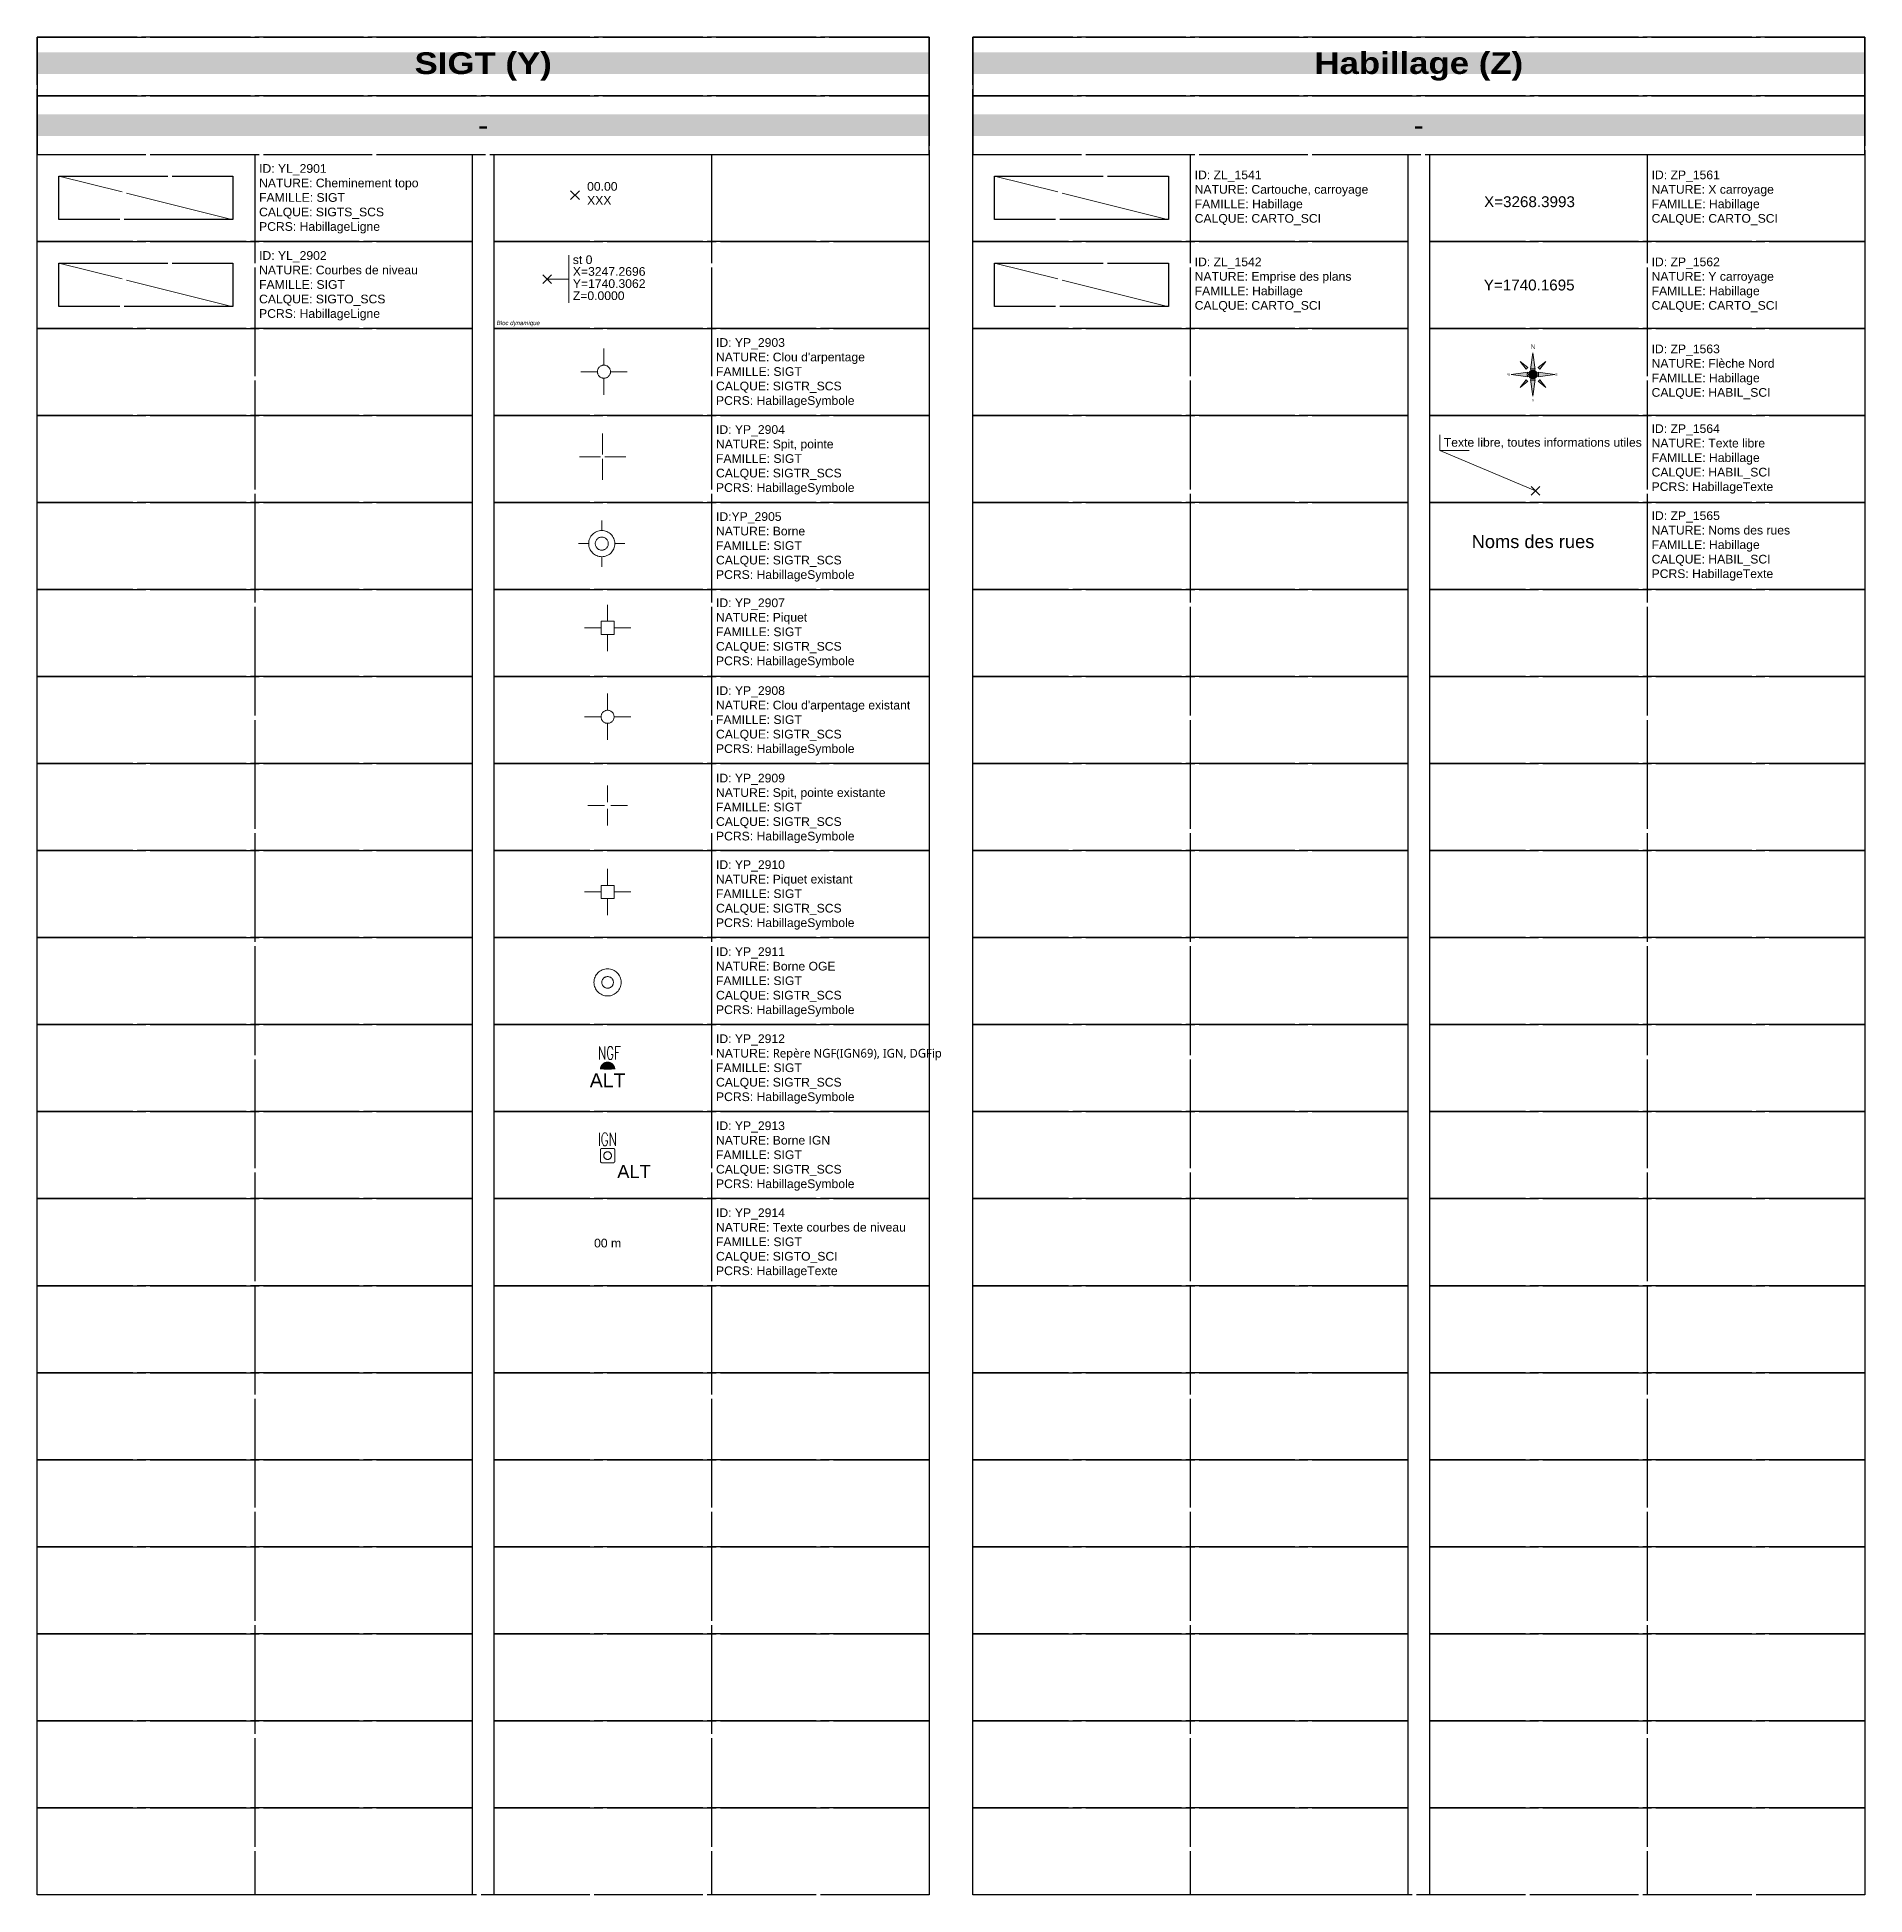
# Model space of a CAD drawing. Header units: metres. Extents: x 3067 to 3319, y 1703 to 1914.
# Drawn here: x 3235.55 to 3277.55, y 1703.17 to 1745.87 of the extents above; entities that cross this region are included whole.
import ezdxf
from ezdxf.enums import TextEntityAlignment as Align

# ---------------------------------------------------------------- set-up
doc = ezdxf.new("R2010")
doc.units = ezdxf.units.M
doc.header["$PDMODE"] = 3
doc.header["$PDSIZE"] = 0.1
for name, pattern in [('Socle_Continu', [2.5, 2.5, 0]), ('YL_2901', [2.5, 2.5, 0]), ('YL_2902', [2.5, 2.5, 0]), ('ZL_1541', [2.5, 2.5, 0]), ('ZL_1542', [2.5, 2.5, 0])]:
    doc.linetypes.add(name, pattern=pattern)
doc.layers.get('0').update_dxf_attribs({"lineweight": 30})
for name, color, linetype, lineweight in [('1', 7, 'Socle_Continu', 30), ('2', 7, 'Socle_Continu', 30), ('CARTO_SCI', 7, 'Socle_Continu', 13), ('HABIL_SCI', 7, 'Socle_Continu', 13), ('SIGTA_SCI', 7, 'Socle_Continu', 13), ('SIGTM_SCI', 1, 'Socle_Continu', 13), ('SIGTO_SCI', 255, 'Socle_Continu', 13), ('SIGTO_SCS', 41, 'Socle_Continu', 13)]:
    doc.layers.add(name, color=color, linetype=linetype, lineweight=lineweight)
doc.layers.add('SIGTR_SCS', color=7, linetype='Socle_Continu', lineweight=13, true_color=0x9966cc)
doc.layers.add('SIGTS_SCS', color=7, linetype='Socle_Continu', lineweight=13, true_color=0x9966cc)
doc.styles.add('Reseaux_italique', font='ariali.ttf')
doc.styles.get("Standard").update_dxf_attribs({"font": 'arial.ttf'})

msp = doc.modelspace()

# ---------------------------------------------------------------- texts
at = {"linetype": 'Socle_Continu', "char_height": 0.5, "width": 20.5, "attachment_point": 5, "bg_fill": 1, "box_fill_scale": 1, "bg_fill_transparency": 0}
for s, insert, bg_fill_color in [('\\pxqc;{\\fArial Black|b0|i0|c0|p34;\\C256;\\c16777215;SIGT (Y)}', (3245.799, 1745.192), 201), ('{\\fArial Black|b0|i0|c0|p34;\\C255;\\c16777215;Habillage (Z)}', (3267.299, 1745.192), 250), ('\\pxqc;-', (3245.799, 1743.845), 254), ('\\pxqc;-', (3267.299, 1743.845), 254)]:
    msp.add_mtext(s, dxfattribs=dict(at, insert=insert, bg_fill_color=bg_fill_color))
at = {"color": 134, "linetype": 'Socle_Continu', "char_height": 0.2, "width": 4.9, "attachment_point": 4}
for s, insert in [('{\\C256;ID: YL_2901\\PNATURE: Cheminement topo\\PFAMILLE: SIGT\\PCALQUE: SIGTS_SCS\\PPCRS: HabillageLigne }', (3240.649, 1742.151)), ("{\\C256;ID: YP_2908\\PNATURE: Clou d'arpentage existant\\PFAMILLE: SIGT\\PCALQUE: SIGTR_SCS\\PPCRS: HabillageSymbole}", (3251.149, 1730.151)), ('I{\\C256;D: YP_2910\\PNATURE: Piquet existant\\PFAMILLE: SIGT\\PCALQUE: SIGTR_SCS\\PPCRS: HabillageSymbole}', (3251.149, 1726.151)), ('{\\C256;ID: YP_2914\\PNATURE: Texte courbes de niveau\\PFAMILLE: SIGT\\PCALQUE: SIGTO_SCI\\PPCRS: HabillageTexte}', (3251.149, 1718.151))]:
    msp.add_mtext(s, dxfattribs=dict(at, insert=insert))
at = {"linetype": 'Socle_Continu', "char_height": 0.2, "width": 4.9, "attachment_point": 4}
for s, insert in [('ID: ZL_1541\\PNATURE: Cartouche, carroyage\\PFAMILLE: Habillage\\PCALQUE: CARTO_SCI', (3262.149, 1742.172)), ('ID: ZP_1561\\PNATURE: X carroyage\\PFAMILLE: Habillage\\PCALQUE: CARTO_SCI', (3272.649, 1742.172)), ('ID: YL_2902\\PNATURE: Courbes de niveau\\PFAMILLE: SIGT\\PCALQUE: SIGTO_SCS\\PPCRS: HabillageLigne', (3240.649, 1740.151)), ('ID: ZL_1542\\PNATURE: Emprise des plans\\PFAMILLE: Habillage\\PCALQUE: CARTO_SCI', (3262.149, 1740.172)), ('ID: ZP_1562\\PNATURE: Y carroyage\\PFAMILLE: Habillage\\PCALQUE: CARTO_SCI', (3272.649, 1740.172)), ("ID: YP_2903\\PNATURE: Clou d'arpentage\\PFAMILLE: SIGT\\PCALQUE: SIGTR_SCS\\PPCRS: HabillageSymbole ", (3251.149, 1738.151)), ('ID: ZP_1563\\PNATURE: Flèche Nord\\PFAMILLE: Habillage\\PCALQUE: HABIL_SCI', (3272.649, 1738.172)), ('ID: YP_2904\\PNATURE: Spit, pointe\\PFAMILLE: SIGT\\PCALQUE: SIGTR_SCS\\PPCRS: HabillageSymbole ', (3251.149, 1736.151)), ('ID: ZP_1564\\PNATURE: Texte libre\\PFAMILLE: Habillage\\PCALQUE: HABIL_SCI\\PPCRS: HabillageTexte', (3272.649, 1736.172)), ('ID:YP_2905\\PNATURE: Borne\\PFAMILLE: SIGT\\PCALQUE: SIGTR_SCS\\PPCRS: HabillageSymbole', (3251.149, 1734.151)), ('ID: ZP_1565\\PNATURE: Noms des rues\\PFAMILLE: Habillage\\PCALQUE: HABIL_SCI\\PPCRS: HabillageTexte', (3272.649, 1734.172)), ('ID: YP_2907\\PNATURE: Piquet\\PFAMILLE: SIGT\\PCALQUE: SIGTR_SCS\\PPCRS: HabillageSymbole', (3251.149, 1732.169)), ('ID: YP_2909\\PNATURE: Spit, pointe existante\\PFAMILLE: SIGT\\PCALQUE: SIGTR_SCS\\PPCRS: HabillageSymbole', (3251.149, 1728.141)), ('ID: YP_2911\\PNATURE: Borne OGE\\PFAMILLE: SIGT\\PCALQUE: SIGTR_SCS\\PPCRS: HabillageSymbole', (3251.149, 1724.151)), ('ID: YP_2912\\PNATURE: {\\fTrebuchet MS|b0|i0|c0|p34;Repère NGF(IGN69), IGN, DGFip\\P}FAMILLE: SIGT\\PCALQUE: SIGTR_SCS\\PPCRS: HabillageSymbole', (3251.149, 1722.151)), ('ID: YP_2913\\PNATURE: Borne IGN\\PFAMILLE: SIGT\\PCALQUE: SIGTR_SCS\\PPCRS: HabillageSymbole', (3251.149, 1720.151))]:
    msp.add_mtext(s, dxfattribs=dict(at, insert=insert))
at = {"color": 1, "linetype": 'Socle_Continu', "insert": (3246.108, 1739.347), "char_height": 0.1, "attachment_point": 1, "style": 'Reseaux_italique'}
msp.add_mtext_dynamic_manual_height_columns('Bloc dynamique', width=2.31193, gutter_width=12.5, heights=[0], dxfattribs=at)

# ---------------------------------------------------------------- blocks, each defined once
blk = doc.blocks.new('ZP_1562')
at = {"layer": 'CARTO_SCI', "linetype": 'Socle_Continu'}
blk.add_attdef('Y=', text='', height=0.25, dxfattribs=at).set_placement((0.4, 0), align=Align.MIDDLE_LEFT)
at = {"layer": 'CARTO_SCI', "linetype": 'Socle_Continu', "flags": 9}
for tag, p in [('ID', (2.244, -0.074)), ('NATURE', (2.244, -0.395)), ('CALQUE', (2.244, -1.038)), ('FAMILLE', (2.244, -0.717))]:
    blk.add_attdef(tag, p, '', height=0.2, dxfattribs=at)
blk = doc.blocks.new('ZP_1563')
at = {"layer": 'HABIL_SCI', "linetype": 'Socle_Continu'}
h = blk.add_hatch(color=256, dxfattribs=at)
h.paths.add_polyline_path([(-0.054, 0.118, -0.216351), (0.054, 0.118), (0, 0.5)])
h.paths.add_polyline_path([(0.296, 0.296), (0.12, 0.157, -0.064898), (0.157, 0.12)])
h.paths.add_polyline_path([(0.118, -0.054), (0.5, 0), (0.118, 0.054, -0.216351)])
h.paths.add_polyline_path([(0.296, -0.296), (0.157, -0.12, -0.064898), (0.12, -0.157)])
h.paths.add_polyline_path([(0, -0.5), (0.054, -0.118, -0.216351), (-0.054, -0.118)])
h.paths.add_polyline_path([(-0.12, -0.157, -0.064898), (-0.157, -0.12), (-0.296, -0.296)])
h.paths.add_polyline_path([(-0.5, 0), (-0.118, -0.054, -0.216351), (-0.118, 0.054)])
h.paths.add_polyline_path([(-0.296, 0.296), (-0.157, 0.12, -0.064898), (-0.12, 0.157)])
blk.add_hatch(color=256, dxfattribs=at).paths.add_polyline_path([(0.099, 0, 1), (-0.099, 0, 1)])
for points in [[(-0.054, 0.118), (0, 0.5), (0.054, 0.118, 0.216351)], [(-0.118, -0.054), (-0.5, 0), (-0.118, 0.054, 0.216351)], [(-0.157, 0.12, -0.064898), (-0.12, 0.157), (-0.296, 0.296)], [(0.118, -0.054, 0.216351), (0.118, 0.054), (0.5, 0)], [(0.12, 0.157, -0.064898), (0.157, 0.12), (0.296, 0.296)], [(-0.12, -0.157, -0.064898), (-0.157, -0.12), (-0.296, -0.296)], [(-0.054, -0.118, 0.216351), (0.054, -0.118), (0, -0.5)], [(0.157, -0.12, -0.064898), (0.12, -0.157), (0.296, -0.296)]]:
    blk.add_lwpolyline(points, format="xyb", close=True, dxfattribs=at)
blk.add_circle((0, 0), 0.0987, dxfattribs=at)
for s, height, p in [('N', 0.101, (0.002, 0.559)), ('W', 0.0483, (-0.556, -0.039)), ('E', 0.0483, (0.542, -0.04)), ('S', 0.0483, (0.002, -0.628))]:
    blk.add_text(s, height=height, dxfattribs=at).set_placement(p, align=Align.BOTTOM_CENTER)
at = {"layer": 'HABIL_SCI', "linetype": 'Socle_Continu', "flags": 9}
for tag, p in [('ID', (0.976, -0.043)), ('NATURE', (0.976, -0.364)), ('CALQUE', (0.976, -1.007)), ('FAMILLE', (0.976, -0.685))]:
    blk.add_attdef(tag, p, '', height=0.2, dxfattribs=at)
blk = doc.blocks.new('ZP_1565')
at = {"layer": 'HABIL_SCI', "linetype": 'Socle_Continu'}
blk.add_attdef('TYPE', text='', height=0.3, dxfattribs=at).set_placement((0, 0), align=Align.MIDDLE_CENTER)
at = {"layer": 'HABIL_SCI', "linetype": 'Socle_Continu', "flags": 9}
for tag, p in [('ID', (0.547, -0.599)), ('NATURE', (0.547, -0.92)), ('FAMILLE', (0.547, -1.242)), ('PCRS', (0.533, -1.833)), ('CALQUE', (0.547, -1.563))]:
    blk.add_attdef(tag, p, '', height=0.2, dxfattribs=at)
blk = doc.blocks.new('*U300')
at = {"layer": 'HABIL_SCI', "linetype": 'Socle_Continu'}
blk.add_line((-2.199, 0.928), (0, 0), dxfattribs=at)
at = {"layer": 'HABIL_SCI', "linetype": 'Socle_Continu', "flags": 128}
blk.add_lwpolyline([(-1.526, 0.928), (-2.199, 0.928), (-2.199, 1.285)], dxfattribs=at)
at = {"layer": 'HABIL_SCI', "linetype": 'Socle_Continu'}
blk.add_point((0, 0), dxfattribs=at)
blk.add_attdef('TXT', (-2.11, 1.015), '', height=0.2, dxfattribs=at)
at = {"layer": 'HABIL_SCI', "linetype": 'Socle_Continu', "flags": 9}
for tag, p in [('NATURE', (1.967, -0.177)), ('ID', (1.967, 0.144)), ('FAMILLE', (1.967, -0.499)), ('CALQUE', (1.967, -0.82)), ('PCRS', (1.967, -1.141))]:
    blk.add_attdef(tag, p, '', height=0.2, dxfattribs=at)
blk = doc.blocks.new('ZP_1561')
at = {"layer": 'CARTO_SCI', "linetype": 'Socle_Continu'}
blk.add_attdef('X=', text='', height=0.25, dxfattribs=at).set_placement((0.4, 0), align=Align.MIDDLE_LEFT)
at = {"layer": 'CARTO_SCI', "linetype": 'Socle_Continu', "flags": 9}
for tag, p in [('ID', (2.244, -0.074)), ('NATURE', (2.244, -0.395)), ('CALQUE', (2.244, -1.038)), ('FAMILLE', (2.244, -0.717))]:
    blk.add_attdef(tag, p, '', height=0.2, dxfattribs=at)
blk = doc.blocks.new('YP_1521')
at = {"layer": 'SIGTO_SCI', "color": 7, "linetype": 'Socle_Continu'}
blk.add_point((0, 0), dxfattribs=at)
at = {"layer": 'SIGTA_SCI', "linetype": 'Socle_Continu'}
blk.add_attdef('ALT', (0.278, 0.099), '', height=0.2, dxfattribs=at)
at = {"layer": 'SIGTA_SCI', "linetype": 'Socle_Continu', "flags": 9}
blk.add_attdef('CALQUE_ALT', (1.69, -1.18), '', height=0.2, dxfattribs=at)
at = {"layer": 'SIGTM_SCI', "linetype": 'Socle_Continu'}
blk.add_attdef('MAT', (0.278, -0.223), '', height=0.2, dxfattribs=at)
at = {"layer": 'SIGTM_SCI', "linetype": 'Socle_Continu', "flags": 9}
blk.add_attdef('CALQUE_MAT', (1.69, -1.501), '', height=0.2, dxfattribs=at)
at = {"layer": 'SIGTO_SCI', "linetype": 'Socle_Continu', "flags": 9}
for tag, p in [('ID', (1.69, 0.105)), ('NATURE', (1.69, -0.216)), ('FAMILLE', (1.69, -0.538)), ('CALQUE', (1.69, -0.859)), ('PCRS', (1.69, -1.823))]:
    blk.add_attdef(tag, p, '', height=0.2, dxfattribs=at)
blk = doc.blocks.new('YP_2903')
at = {"layer": 'SIGTR_SCS', "color": 1, "linetype": 'Socle_Continu'}
blk.add_line((0, 0.15), (0, 0.533), dxfattribs=at)
at = {"layer": 'SIGTR_SCS', "color": 5, "linetype": 'Socle_Continu'}
blk.add_line((-0.15, 0), (-0.533, 0), dxfattribs=at)
at = {"layer": 'SIGTR_SCS', "color": 3, "linetype": 'Socle_Continu'}
blk.add_line((0.15, 0), (0.533, 0), dxfattribs=at)
at = {"layer": 'SIGTR_SCS', "color": 2, "linetype": 'Socle_Continu'}
blk.add_line((0, -0.15), (0, -0.533), dxfattribs=at)
at = {"layer": 'SIGTR_SCS', "color": 4, "linetype": 'Socle_Continu'}
blk.add_circle((0, 0), 0.15, dxfattribs=at)
at = {"layer": 'SIGTR_SCS', "linetype": 'Socle_Continu', "flags": 9}
for tag, p in [('ID', (1.343, 0.305)), ('NATURE', (1.343, -0.016)), ('FAMILLE', (1.343, -0.337)), ('CALQUE', (1.343, -0.659)), ('PCRS', (1.343, -0.98))]:
    blk.add_attdef(tag, p, '', height=0.2, dxfattribs=at)
blk = doc.blocks.new('YP_2905')
at = {"layer": 'SIGTR_SCS', "color": 1, "linetype": 'Socle_Continu'}
blk.add_line((0, 0.3), (0, 0.533), dxfattribs=at)
at = {"layer": 'SIGTR_SCS', "color": 5, "linetype": 'Socle_Continu'}
blk.add_line((-0.3, 0), (-0.533, 0), dxfattribs=at)
at = {"layer": 'SIGTR_SCS', "color": 3, "linetype": 'Socle_Continu'}
for p, q in [((0.3, 0), (0.533, 0)), ((0.533, 0), (0.3, 0))]:
    blk.add_line(p, q, dxfattribs=at)
at = {"layer": 'SIGTR_SCS', "color": 2, "linetype": 'Socle_Continu'}
blk.add_line((0, -0.3), (0, -0.533), dxfattribs=at)
at = {"layer": 'SIGTR_SCS', "color": 4, "linetype": 'Socle_Continu'}
for radius in [0.3, 0.15]:
    blk.add_circle((0, 0), radius, dxfattribs=at)
at = {"layer": 'SIGTR_SCS', "linetype": 'Socle_Continu', "flags": 9}
for tag, p in [('NATURE', (1.203, -0.151)), ('ID', (1.203, 0.17)), ('FAMILLE', (1.203, -0.473)), ('CALQUE', (1.203, -0.794)), ('PCRS', (1.203, -1.115))]:
    blk.add_attdef(tag, p, '', height=0.2, dxfattribs=at)
blk = doc.blocks.new('YP_2907')
at = {"layer": 'SIGTR_SCS', "color": 1, "linetype": 'Socle_Continu'}
blk.add_line((0, 0.15), (0, 0.533), dxfattribs=at)
at = {"layer": 'SIGTR_SCS', "color": 5, "linetype": 'Socle_Continu'}
blk.add_line((-0.15, 0), (-0.533, 0), dxfattribs=at)
at = {"layer": 'SIGTR_SCS', "color": 3, "linetype": 'Socle_Continu'}
blk.add_line((0.533, 0), (0.15, 0), dxfattribs=at)
at = {"layer": 'SIGTR_SCS', "color": 2, "linetype": 'Socle_Continu'}
blk.add_line((0, -0.15), (0, -0.533), dxfattribs=at)
at = {"layer": 'SIGTR_SCS', "color": 4, "linetype": 'Socle_Continu', "flags": 128}
blk.add_lwpolyline([(-0.15, -0.15), (0.15, -0.15), (0.15, 0.15), (-0.15, 0.15)], close=True, dxfattribs=at)
at = {"layer": 'SIGTR_SCS', "linetype": 'Socle_Continu', "flags": 9}
for tag, p in [('ID', (1.016, 0.238)), ('NATURE', (1.016, -0.084)), ('FAMILLE', (1.016, -0.405)), ('CALQUE', (1.016, -0.726)), ('PCRS', (1.016, -1.047))]:
    blk.add_attdef(tag, p, '', height=0.2, dxfattribs=at)
blk = doc.blocks.new('YP_2908')
at = {"layer": 'SIGTR_SCS', "linetype": 'Socle_Continu'}
for p, q in [((0, 0.15), (0, 0.533)), ((-0.15, 0), (-0.533, 0)), ((0.15, 0), (0.533, 0)), ((0.533, 0), (0.15, 0)), ((0, -0.15), (0, -0.533))]:
    blk.add_line(p, q, dxfattribs=at)
blk.add_circle((0, 0), 0.15, dxfattribs=at)
at = {"layer": 'SIGTR_SCS', "linetype": 'Socle_Continu', "flags": 9}
for tag, p in [('ID', (0.884, 0.274)), ('NATURE', (0.884, -0.047)), ('FAMILLE', (0.884, -0.368)), ('CALQUE', (0.884, -0.689)), ('PCRS', (0.884, -1.011))]:
    blk.add_attdef(tag, p, '', height=0.2, dxfattribs=at)
blk = doc.blocks.new('YP_2909')
at = {"layer": 'SIGTR_SCS', "linetype": 'Socle_Continu'}
for p, q in [((0, 0.079), (0, 0.462)), ((-0.075, 0.004), (-0.458, 0.004)), ((0.075, 0.004), (0.458, 0.004)), ((0, -0.071), (0, -0.455))]:
    blk.add_line(p, q, dxfattribs=at)
at = {"layer": 'SIGTR_SCS', "linetype": 'Socle_Continu', "flags": 9}
for tag, p in [('ID', (0.915, 0.277)), ('NATURE', (0.915, -0.044)), ('FAMILLE', (0.915, -0.366)), ('CALQUE', (0.915, -0.687)), ('PCRS', (0.915, -1.008))]:
    blk.add_attdef(tag, p, '', height=0.2, dxfattribs=at)
blk = doc.blocks.new('YP_2910')
at = {"layer": 'SIGTR_SCS', "linetype": 'Socle_Continu'}
for p, q in [((0, 0.15), (0, 0.533)), ((-0.15, 0), (-0.533, 0)), ((0.533, 0), (0.15, 0)), ((0, -0.15), (0, -0.533))]:
    blk.add_line(p, q, dxfattribs=at)
at = {"layer": 'SIGTR_SCS', "linetype": 'Socle_Continu', "flags": 128}
blk.add_lwpolyline([(-0.15, -0.15), (0.15, -0.15), (0.15, 0.15), (-0.15, 0.15)], close=True, dxfattribs=at)
at = {"layer": 'SIGTR_SCS', "linetype": 'Socle_Continu', "flags": 9}
for tag, p in [('ID', (1.034, 0.342)), ('NATURE', (1.034, 0.021)), ('CALQUE', (1.034, -0.621)), ('FAMILLE', (1.034, -0.3)), ('PCRS', (1.034, -0.943))]:
    blk.add_attdef(tag, p, '', height=0.2, dxfattribs=at)
blk = doc.blocks.new('YP_2911')
at = {"layer": 'SIGTR_SCS', "linetype": 'Socle_Continu'}
for radius in [0.313, 0.133]:
    blk.add_circle((0, 0), radius, dxfattribs=at)
at = {"layer": 'SIGTR_SCS', "linetype": 'Socle_Continu', "flags": 9}
for tag, p in [('ID', (0.886, 0.401)), ('NATURE', (0.886, 0.08)), ('CALQUE', (0.886, -0.563)), ('FAMILLE', (0.886, -0.241)), ('PCRS', (0.886, -0.884))]:
    blk.add_attdef(tag, p, '', height=0.2, dxfattribs=at)
blk = doc.blocks.new('YP_2912')
at = {"layer": 'SIGTR_SCS', "linetype": 'Socle_Continu'}
blk.add_line((-0.088, 0), (0.088, 0), dxfattribs=at)
for points in [[(-0.185, 0.526), (-0.185, 0.226)], [(-0.185, 0.526), (-0.065, 0.226), (-0.065, 0.526)], [(0.123, 0.455), (0.115, 0.483), (0.098, 0.512), (0.081, 0.526), (0.046, 0.526), (0.029, 0.512), (0.012, 0.483), (0.004, 0.455), (-0.005, 0.412), (-0.005, 0.34), (0.004, 0.298), (0.012, 0.269), (0.029, 0.24), (0.046, 0.226), (0.081, 0.226), (0.098, 0.24), (0.115, 0.269), (0.123, 0.298), (0.123, 0.34), (0.081, 0.34)], [(0.184, 0.526), (0.184, 0.226)], [(0.184, 0.526), (0.295, 0.526)], [(0.184, 0.383), (0.252, 0.383)]]:
    blk.add_lwpolyline(points, dxfattribs=at)
at = {"layer": 'SIGTR_SCS', "linetype": 'Socle_Continu', "const_width": 0.176}
blk.add_lwpolyline([(0.088, 0, 1), (-0.088, 0, 1)], format="xyb", dxfattribs=at)
at = {"layer": 'SIGTR_SCS', "linetype": 'Socle_Continu', "flags": 9}
for tag, p in [('ID', (0.884, 0.417)), ('NATURE', (0.884, 0.096)), ('CALQUE', (0.884, -0.547)), ('FAMILLE', (0.884, -0.225)), ('PCRS', (0.884, -0.868))]:
    blk.add_attdef(tag, p, '', height=0.2, dxfattribs=at)
at = {"layer": 'SIGTR_SCS', "linetype": 'Socle_Continu'}
blk.add_attdef('ALT', text='', height=0.32, dxfattribs=at).set_placement((0, -0.094), align=Align.TOP_CENTER)
blk = doc.blocks.new('YP_2913')
at = {"layer": 'SIGTR_SCS', "linetype": 'Socle_Continu'}
for points in [[(-0.19, 0.526), (-0.19, 0.226)], [(-0.002, 0.455), (-0.011, 0.483), (-0.028, 0.512), (-0.045, 0.526), (-0.079, 0.526), (-0.096, 0.512), (-0.113, 0.483), (-0.122, 0.455), (-0.13, 0.412), (-0.13, 0.341), (-0.122, 0.298), (-0.113, 0.269), (-0.096, 0.24), (-0.079, 0.226), (-0.045, 0.226), (-0.028, 0.24), (-0.011, 0.269), (-0.002, 0.298), (-0.002, 0.341), (-0.045, 0.341)], [(0.058, 0.526), (0.058, 0.226)], [(0.058, 0.526), (0.178, 0.226), (0.178, 0.526)]]:
    blk.add_lwpolyline(points, dxfattribs=at)
blk.add_lwpolyline([(0.166, -0.126), (0.166, 0.126, 0.414214), (0.126, 0.166), (-0.126, 0.166, 0.414214), (-0.166, 0.126), (-0.166, -0.126, 0.414214), (-0.126, -0.166), (0.126, -0.166, 0.414214)], format="xyb", close=True, dxfattribs=at)
blk.add_circle((0, 0), 0.0886, dxfattribs=at)
at = {"layer": 'SIGTR_SCS', "linetype": 'Socle_Continu', "flags": 9}
for tag, p in [('NATURE', (1.305, 0.31)), ('ID', (1.305, 0.631)), ('FAMILLE', (1.305, -0.012)), ('CALQUE', (1.305, -0.333)), ('PCRS', (1.305, -0.654))]:
    blk.add_attdef(tag, p, '', height=0.2, dxfattribs=at)
at = {"layer": 'SIGTR_SCS', "linetype": 'Socle_Continu'}
blk.add_attdef('ALT', text='', height=0.3, dxfattribs=at).set_placement((0.222, -0.216), align=Align.TOP_LEFT)
blk = doc.blocks.new('YP_2914')
at = {"layer": 'SIGTO_SCI', "color": 41, "linetype": 'Socle_Continu'}
blk.add_attdef('TXT', text='', height=0.2, dxfattribs=at).set_placement((0, 0), align=Align.MIDDLE_CENTER)
at = {"layer": 'SIGTO_SCI', "color": 41, "linetype": 'Socle_Continu', "flags": 9}
for tag, p in [('NATURE', (1.185, -0.539)), ('ID', (1.185, -0.217)), ('FAMILLE', (1.185, -0.86)), ('CALQUE', (1.185, -1.181)), ('PCRS', (1.185, -1.502))]:
    blk.add_attdef(tag, p, '', height=0.2, dxfattribs=at)
blk = doc.blocks.new('YP_2900')
at = {"layer": 'SIGTO_SCI', "linetype": 'Socle_Continu'}
blk.add_line((0.5, 0), (0, 0), dxfattribs=at)
at = {"layer": 'SIGTO_SCI', "linetype": 'Socle_Continu', "flags": 128}
blk.add_lwpolyline([(0.5, -0.55), (0.5, 0.55)], dxfattribs=at)
at = {"layer": 'SIGTO_SCI', "color": 7, "linetype": 'Socle_Continu'}
blk.add_point((0, 0), dxfattribs=at)
at = {"layer": 'SIGTM_SCI', "color": 1, "linetype": 'Socle_Continu'}
blk.add_attdef('MAT', (0.589, 0.345), '', height=0.2, dxfattribs=at)
at = {"layer": 'SIGTM_SCI', "linetype": 'Socle_Continu', "flags": 9}
blk.add_attdef('CALQUE_MAT', (1.598, -0.695), '', height=0.2, dxfattribs=at)
at = {"layer": 'SIGTO_SCI', "linetype": 'Socle_Continu', "flags": 9}
for tag, p in [('NATURE', (1.598, 0.269)), ('ID', (1.598, 0.59)), ('FAMILLE', (1.598, -0.052)), ('CALQUE', (1.598, -0.374)), ('PCRS', (1.598, -1.016))]:
    blk.add_attdef(tag, p, '', height=0.2, dxfattribs=at)
at = {"layer": 'SIGTO_SCI', "linetype": 'Socle_Continu'}
for tag, p in [('X=', (0.589, 0.075)), ('Y=', (0.589, -0.204)), ('Z=', (0.589, -0.482))]:
    blk.add_attdef(tag, p, '', height=0.2, dxfattribs=at)
blk = doc.blocks.new('YP_2904')
at = {"layer": 'SIGTR_SCS', "color": 1, "linetype": 'Socle_Continu'}
blk.add_line((0, 0.05), (0, 0.533), dxfattribs=at)
at = {"layer": 'SIGTR_SCS', "color": 5, "linetype": 'Socle_Continu'}
blk.add_line((-0.05, 0), (-0.533, 0), dxfattribs=at)
at = {"layer": 'SIGTR_SCS', "color": 3, "linetype": 'Socle_Continu'}
blk.add_line((0.05, 0), (0.533, 0), dxfattribs=at)
at = {"layer": 'SIGTR_SCS', "color": 2, "linetype": 'Socle_Continu'}
blk.add_line((0, -0.05), (0, -0.533), dxfattribs=at)
at = {"layer": 'SIGTR_SCS', "linetype": 'Socle_Continu', "flags": 9}
for tag, p in [('ID', (1.343, 0.305)), ('NATURE', (1.343, -0.016)), ('FAMILLE', (1.343, -0.337)), ('CALQUE', (1.343, -0.659)), ('PCRS', (1.343, -0.98))]:
    blk.add_attdef(tag, p, '', height=0.2, dxfattribs=at)

# ---------------------------------------------------------------- linework, layer by layer
at = {"linetype": 'Socle_Continu'}
for p, q in [((3240.549, 1743.172), (3240.549, 1703.172)), ((3251.049, 1743.172), (3251.049, 1703.172)), ((3262.049, 1743.172), (3262.049, 1703.172)), ((3272.549, 1743.172), (3272.549, 1703.172))]:
    msp.add_line(p, q, dxfattribs=at)
for points in [[(3235.549, 1744.519), (3256.049, 1744.519), (3256.049, 1745.866), (3235.549, 1745.866)], [(3257.049, 1744.519), (3277.549, 1744.519), (3277.549, 1745.866), (3257.049, 1745.866)], [(3235.549, 1743.172), (3256.049, 1743.172), (3256.049, 1744.519), (3235.549, 1744.519)], [(3257.049, 1743.172), (3277.549, 1743.172), (3277.549, 1744.519), (3257.049, 1744.519)], [(3235.549, 1743.172), (3245.549, 1743.172), (3245.549, 1741.172), (3235.549, 1741.172)], [(3246.049, 1743.172), (3256.049, 1743.172), (3256.049, 1741.172), (3246.049, 1741.172)], [(3257.049, 1743.172), (3267.049, 1743.172), (3267.049, 1741.172), (3257.049, 1741.172)], [(3267.549, 1743.172), (3277.549, 1743.172), (3277.549, 1741.172), (3267.549, 1741.172)], [(3235.549, 1741.172), (3245.549, 1741.172), (3245.549, 1739.172), (3235.549, 1739.172)], [(3246.049, 1741.172), (3256.049, 1741.172), (3256.049, 1739.172), (3246.049, 1739.172)], [(3257.049, 1741.172), (3267.049, 1741.172), (3267.049, 1739.172), (3257.049, 1739.172)], [(3267.549, 1741.172), (3277.549, 1741.172), (3277.549, 1739.172), (3267.549, 1739.172)], [(3235.549, 1739.172), (3245.549, 1739.172), (3245.549, 1737.172), (3235.549, 1737.172)], [(3246.049, 1739.172), (3256.049, 1739.172), (3256.049, 1737.172), (3246.049, 1737.172)], [(3257.049, 1739.172), (3267.049, 1739.172), (3267.049, 1737.172), (3257.049, 1737.172)], [(3267.549, 1739.172), (3277.549, 1739.172), (3277.549, 1737.172), (3267.549, 1737.172)], [(3235.549, 1737.172), (3245.549, 1737.172), (3245.549, 1735.172), (3235.549, 1735.172)], [(3246.049, 1737.172), (3256.049, 1737.172), (3256.049, 1735.172), (3246.049, 1735.172)], [(3257.049, 1737.172), (3267.049, 1737.172), (3267.049, 1735.172), (3257.049, 1735.172)], [(3267.549, 1737.172), (3277.549, 1737.172), (3277.549, 1735.172), (3267.549, 1735.172)], [(3235.549, 1735.172), (3245.549, 1735.172), (3245.549, 1733.172), (3235.549, 1733.172)], [(3246.049, 1735.172), (3256.049, 1735.172), (3256.049, 1733.172), (3246.049, 1733.172)], [(3257.049, 1735.172), (3267.049, 1735.172), (3267.049, 1733.172), (3257.049, 1733.172)], [(3267.549, 1735.172), (3277.549, 1735.172), (3277.549, 1733.172), (3267.549, 1733.172)], [(3235.549, 1733.172), (3245.549, 1733.172), (3245.549, 1731.172), (3235.549, 1731.172)], [(3246.049, 1733.172), (3256.049, 1733.172), (3256.049, 1731.172), (3246.049, 1731.172)], [(3257.049, 1733.172), (3267.049, 1733.172), (3267.049, 1731.172), (3257.049, 1731.172)], [(3267.549, 1733.172), (3277.549, 1733.172), (3277.549, 1731.172), (3267.549, 1731.172)], [(3235.549, 1731.172), (3245.549, 1731.172), (3245.549, 1729.172), (3235.549, 1729.172)], [(3246.049, 1731.172), (3256.049, 1731.172), (3256.049, 1729.172), (3246.049, 1729.172)], [(3257.049, 1731.172), (3267.049, 1731.172), (3267.049, 1729.172), (3257.049, 1729.172)], [(3267.549, 1731.172), (3277.549, 1731.172), (3277.549, 1729.172), (3267.549, 1729.172)], [(3235.549, 1729.172), (3245.549, 1729.172), (3245.549, 1727.172), (3235.549, 1727.172)], [(3246.049, 1729.172), (3256.049, 1729.172), (3256.049, 1727.172), (3246.049, 1727.172)], [(3257.049, 1729.172), (3267.049, 1729.172), (3267.049, 1727.172), (3257.049, 1727.172)], [(3267.549, 1729.172), (3277.549, 1729.172), (3277.549, 1727.172), (3267.549, 1727.172)], [(3235.549, 1727.172), (3245.549, 1727.172), (3245.549, 1725.172), (3235.549, 1725.172)], [(3246.049, 1727.172), (3256.049, 1727.172), (3256.049, 1725.172), (3246.049, 1725.172)], [(3257.049, 1727.172), (3267.049, 1727.172), (3267.049, 1725.172), (3257.049, 1725.172)], [(3267.549, 1727.172), (3277.549, 1727.172), (3277.549, 1725.172), (3267.549, 1725.172)], [(3235.549, 1725.172), (3245.549, 1725.172), (3245.549, 1723.172), (3235.549, 1723.172)], [(3246.049, 1725.172), (3256.049, 1725.172), (3256.049, 1723.172), (3246.049, 1723.172)], [(3257.049, 1725.172), (3267.049, 1725.172), (3267.049, 1723.172), (3257.049, 1723.172)], [(3267.549, 1725.172), (3277.549, 1725.172), (3277.549, 1723.172), (3267.549, 1723.172)], [(3235.549, 1723.172), (3245.549, 1723.172), (3245.549, 1721.172), (3235.549, 1721.172)], [(3246.049, 1723.172), (3256.049, 1723.172), (3256.049, 1721.172), (3246.049, 1721.172)], [(3257.049, 1723.172), (3267.049, 1723.172), (3267.049, 1721.172), (3257.049, 1721.172)], [(3267.549, 1723.172), (3277.549, 1723.172), (3277.549, 1721.172), (3267.549, 1721.172)], [(3235.549, 1721.172), (3245.549, 1721.172), (3245.549, 1719.172), (3235.549, 1719.172)], [(3246.049, 1721.172), (3256.049, 1721.172), (3256.049, 1719.172), (3246.049, 1719.172)], [(3257.049, 1721.172), (3267.049, 1721.172), (3267.049, 1719.172), (3257.049, 1719.172)], [(3267.549, 1721.172), (3277.549, 1721.172), (3277.549, 1719.172), (3267.549, 1719.172)], [(3235.549, 1719.172), (3245.549, 1719.172), (3245.549, 1717.172), (3235.549, 1717.172)], [(3246.049, 1719.172), (3256.049, 1719.172), (3256.049, 1717.172), (3246.049, 1717.172)], [(3257.049, 1719.172), (3267.049, 1719.172), (3267.049, 1717.172), (3257.049, 1717.172)], [(3267.549, 1719.172), (3277.549, 1719.172), (3277.549, 1717.172), (3267.549, 1717.172)], [(3235.549, 1717.172), (3245.549, 1717.172), (3245.549, 1715.172), (3235.549, 1715.172)], [(3246.049, 1717.172), (3256.049, 1717.172), (3256.049, 1715.172), (3246.049, 1715.172)], [(3257.049, 1717.172), (3267.049, 1717.172), (3267.049, 1715.172), (3257.049, 1715.172)], [(3267.549, 1717.172), (3277.549, 1717.172), (3277.549, 1715.172), (3267.549, 1715.172)], [(3235.549, 1715.172), (3245.549, 1715.172), (3245.549, 1713.172), (3235.549, 1713.172)], [(3246.049, 1715.172), (3256.049, 1715.172), (3256.049, 1713.172), (3246.049, 1713.172)], [(3257.049, 1715.172), (3267.049, 1715.172), (3267.049, 1713.172), (3257.049, 1713.172)], [(3267.549, 1715.172), (3277.549, 1715.172), (3277.549, 1713.172), (3267.549, 1713.172)], [(3235.549, 1713.172), (3245.549, 1713.172), (3245.549, 1711.172), (3235.549, 1711.172)], [(3246.049, 1713.172), (3256.049, 1713.172), (3256.049, 1711.172), (3246.049, 1711.172)], [(3257.049, 1713.172), (3267.049, 1713.172), (3267.049, 1711.172), (3257.049, 1711.172)], [(3267.549, 1713.172), (3277.549, 1713.172), (3277.549, 1711.172), (3267.549, 1711.172)], [(3235.549, 1711.172), (3245.549, 1711.172), (3245.549, 1709.172), (3235.549, 1709.172)], [(3246.049, 1711.172), (3256.049, 1711.172), (3256.049, 1709.172), (3246.049, 1709.172)], [(3257.049, 1711.172), (3267.049, 1711.172), (3267.049, 1709.172), (3257.049, 1709.172)], [(3267.549, 1711.172), (3277.549, 1711.172), (3277.549, 1709.172), (3267.549, 1709.172)], [(3235.549, 1709.172), (3245.549, 1709.172), (3245.549, 1707.172), (3235.549, 1707.172)], [(3246.049, 1709.172), (3256.049, 1709.172), (3256.049, 1707.172), (3246.049, 1707.172)], [(3257.049, 1709.172), (3267.049, 1709.172), (3267.049, 1707.172), (3257.049, 1707.172)], [(3267.549, 1709.172), (3277.549, 1709.172), (3277.549, 1707.172), (3267.549, 1707.172)], [(3235.549, 1707.172), (3245.549, 1707.172), (3245.549, 1705.172), (3235.549, 1705.172)], [(3246.049, 1707.172), (3256.049, 1707.172), (3256.049, 1705.172), (3246.049, 1705.172)], [(3257.049, 1707.172), (3267.049, 1707.172), (3267.049, 1705.172), (3257.049, 1705.172)], [(3267.549, 1707.172), (3277.549, 1707.172), (3277.549, 1705.172), (3267.549, 1705.172)], [(3235.549, 1705.172), (3245.549, 1705.172), (3245.549, 1703.172), (3235.549, 1703.172)], [(3246.049, 1705.172), (3256.049, 1705.172), (3256.049, 1703.172), (3246.049, 1703.172)], [(3257.049, 1705.172), (3267.049, 1705.172), (3267.049, 1703.172), (3257.049, 1703.172)], [(3267.549, 1705.172), (3277.549, 1705.172), (3277.549, 1703.172), (3267.549, 1703.172)]]:
    msp.add_lwpolyline(points, close=True, dxfattribs=at)
at = {"layer": '1', "color": 193, "linetype": 'Socle_Continu', "true_color": 0x9966cc}
msp.add_lwpolyline([(3235.549, 1745.866), (3256.049, 1745.866), (3256.049, 1703.172), (3235.549, 1703.172)], close=True, dxfattribs=at)
at = {"layer": '1', "color": 250, "linetype": 'Socle_Continu'}
msp.add_lwpolyline([(3257.049, 1745.866), (3277.549, 1745.866), (3277.549, 1703.172), (3257.049, 1703.172)], close=True, dxfattribs=at)
at = {"layer": '2', "linetype": 'Socle_Continu'}
for points in [[(3236.049, 1742.672), (3240.049, 1742.672), (3240.049, 1741.672), (3236.049, 1741.672)], [(3257.549, 1742.672), (3261.549, 1742.672), (3261.549, 1741.672), (3257.549, 1741.672)], [(3236.049, 1740.672), (3240.049, 1740.672), (3240.049, 1739.672), (3236.049, 1739.672)], [(3257.549, 1740.672), (3261.549, 1740.672), (3261.549, 1739.672), (3257.549, 1739.672)]]:
    msp.add_lwpolyline(points, close=True, dxfattribs=at)
at = {"layer": 'CARTO_SCI', "linetype": 'ZL_1541', "flags": 128}
msp.add_lwpolyline([(3257.549, 1741.672), (3257.549, 1742.672), (3261.549, 1741.672), (3261.549, 1742.672)], dxfattribs=at)
at = {"layer": 'CARTO_SCI', "linetype": 'ZL_1542', "flags": 128}
msp.add_lwpolyline([(3257.549, 1739.672), (3257.549, 1740.672), (3261.549, 1739.672), (3261.549, 1740.672)], dxfattribs=at)
at = {"layer": 'SIGTO_SCS', "color": 41, "linetype": 'YL_2902', "true_color": 0xffdf7f, "flags": 128}
msp.add_lwpolyline([(3236.049, 1739.672), (3236.049, 1740.672), (3240.049, 1739.672), (3240.049, 1740.672)], dxfattribs=at)
at = {"layer": 'SIGTS_SCS', "linetype": 'YL_2901', "flags": 128}
msp.add_lwpolyline([(3236.049, 1741.672), (3236.049, 1742.672), (3240.049, 1741.672), (3240.049, 1742.672)], dxfattribs=at)

# ---------------------------------------------------------------- block references
at = {"layer": 'CARTO_SCI', "linetype": 'Socle_Continu'}
for name, p, values in [('ZP_1561', (3268.399, 1742.084), {'X=': 'X=3268.3993'}), ('ZP_1562', (3268.392, 1740.169), {'Y=': 'Y=1740.1695'})]:
    msp.add_blockref(name, p, dxfattribs=at).add_auto_attribs(values)
at = {"layer": 'HABIL_SCI', "linetype": 'Socle_Continu'}
msp.add_blockref('ZP_1563', (3269.922, 1738.113), dxfattribs=at)
for name, p, values in [('*U300', (3269.984, 1735.438), {'TXT': 'Texte libre, toutes informations utiles'}), ('ZP_1565', (3269.924, 1734.274), {'TYPE': 'Noms des rues'})]:
    msp.add_blockref(name, p, dxfattribs=at).add_auto_attribs(values)
at = {"layer": 'SIGTO_SCI', "linetype": 'Socle_Continu'}
for name, p, values in [('YP_1521', (3247.909, 1742.237), {'ALT': '00.00', 'MAT': 'XXX'}), ('YP_2900', (3247.27, 1740.306), {'MAT': 'st 0', 'X=': 'X=3247.2696', 'Y=': 'Y=1740.3062', 'Z=': 'Z=0.0000'}), ('YP_2914', (3248.658, 1718.151), {'TXT': '00 m'})]:
    msp.add_blockref(name, p, dxfattribs=at).add_auto_attribs(values)
at = {"layer": 'SIGTR_SCS', "linetype": 'Socle_Continu'}
for name, p in [('YP_2903', (3248.574, 1738.177)), ('YP_2904', (3248.544, 1736.223)), ('YP_2905', (3248.524, 1734.226)), ('YP_2907', (3248.658, 1732.29)), ('YP_2908', (3248.658, 1730.246)), ('YP_2909', (3248.658, 1728.205)), ('YP_2910', (3248.658, 1726.221)), ('YP_2911', (3248.658, 1724.143))]:
    msp.add_blockref(name, p, dxfattribs=at)
for name, p in [('YP_2912', (3248.658, 1722.145)), ('YP_2913', (3248.658, 1720.162))]:
    msp.add_blockref(name, p, dxfattribs=at).add_auto_attribs({'ALT': 'ALT'})

msp.set_redraw_order([(e.dxf.handle, doc.entitydb.next_handle()) for e in msp.query("TEXT MTEXT ATTDEF DIMENSION ARC_DIMENSION")])  # texts and dimensions are drawn at this point

doc.saveas('drawing.dxf')
